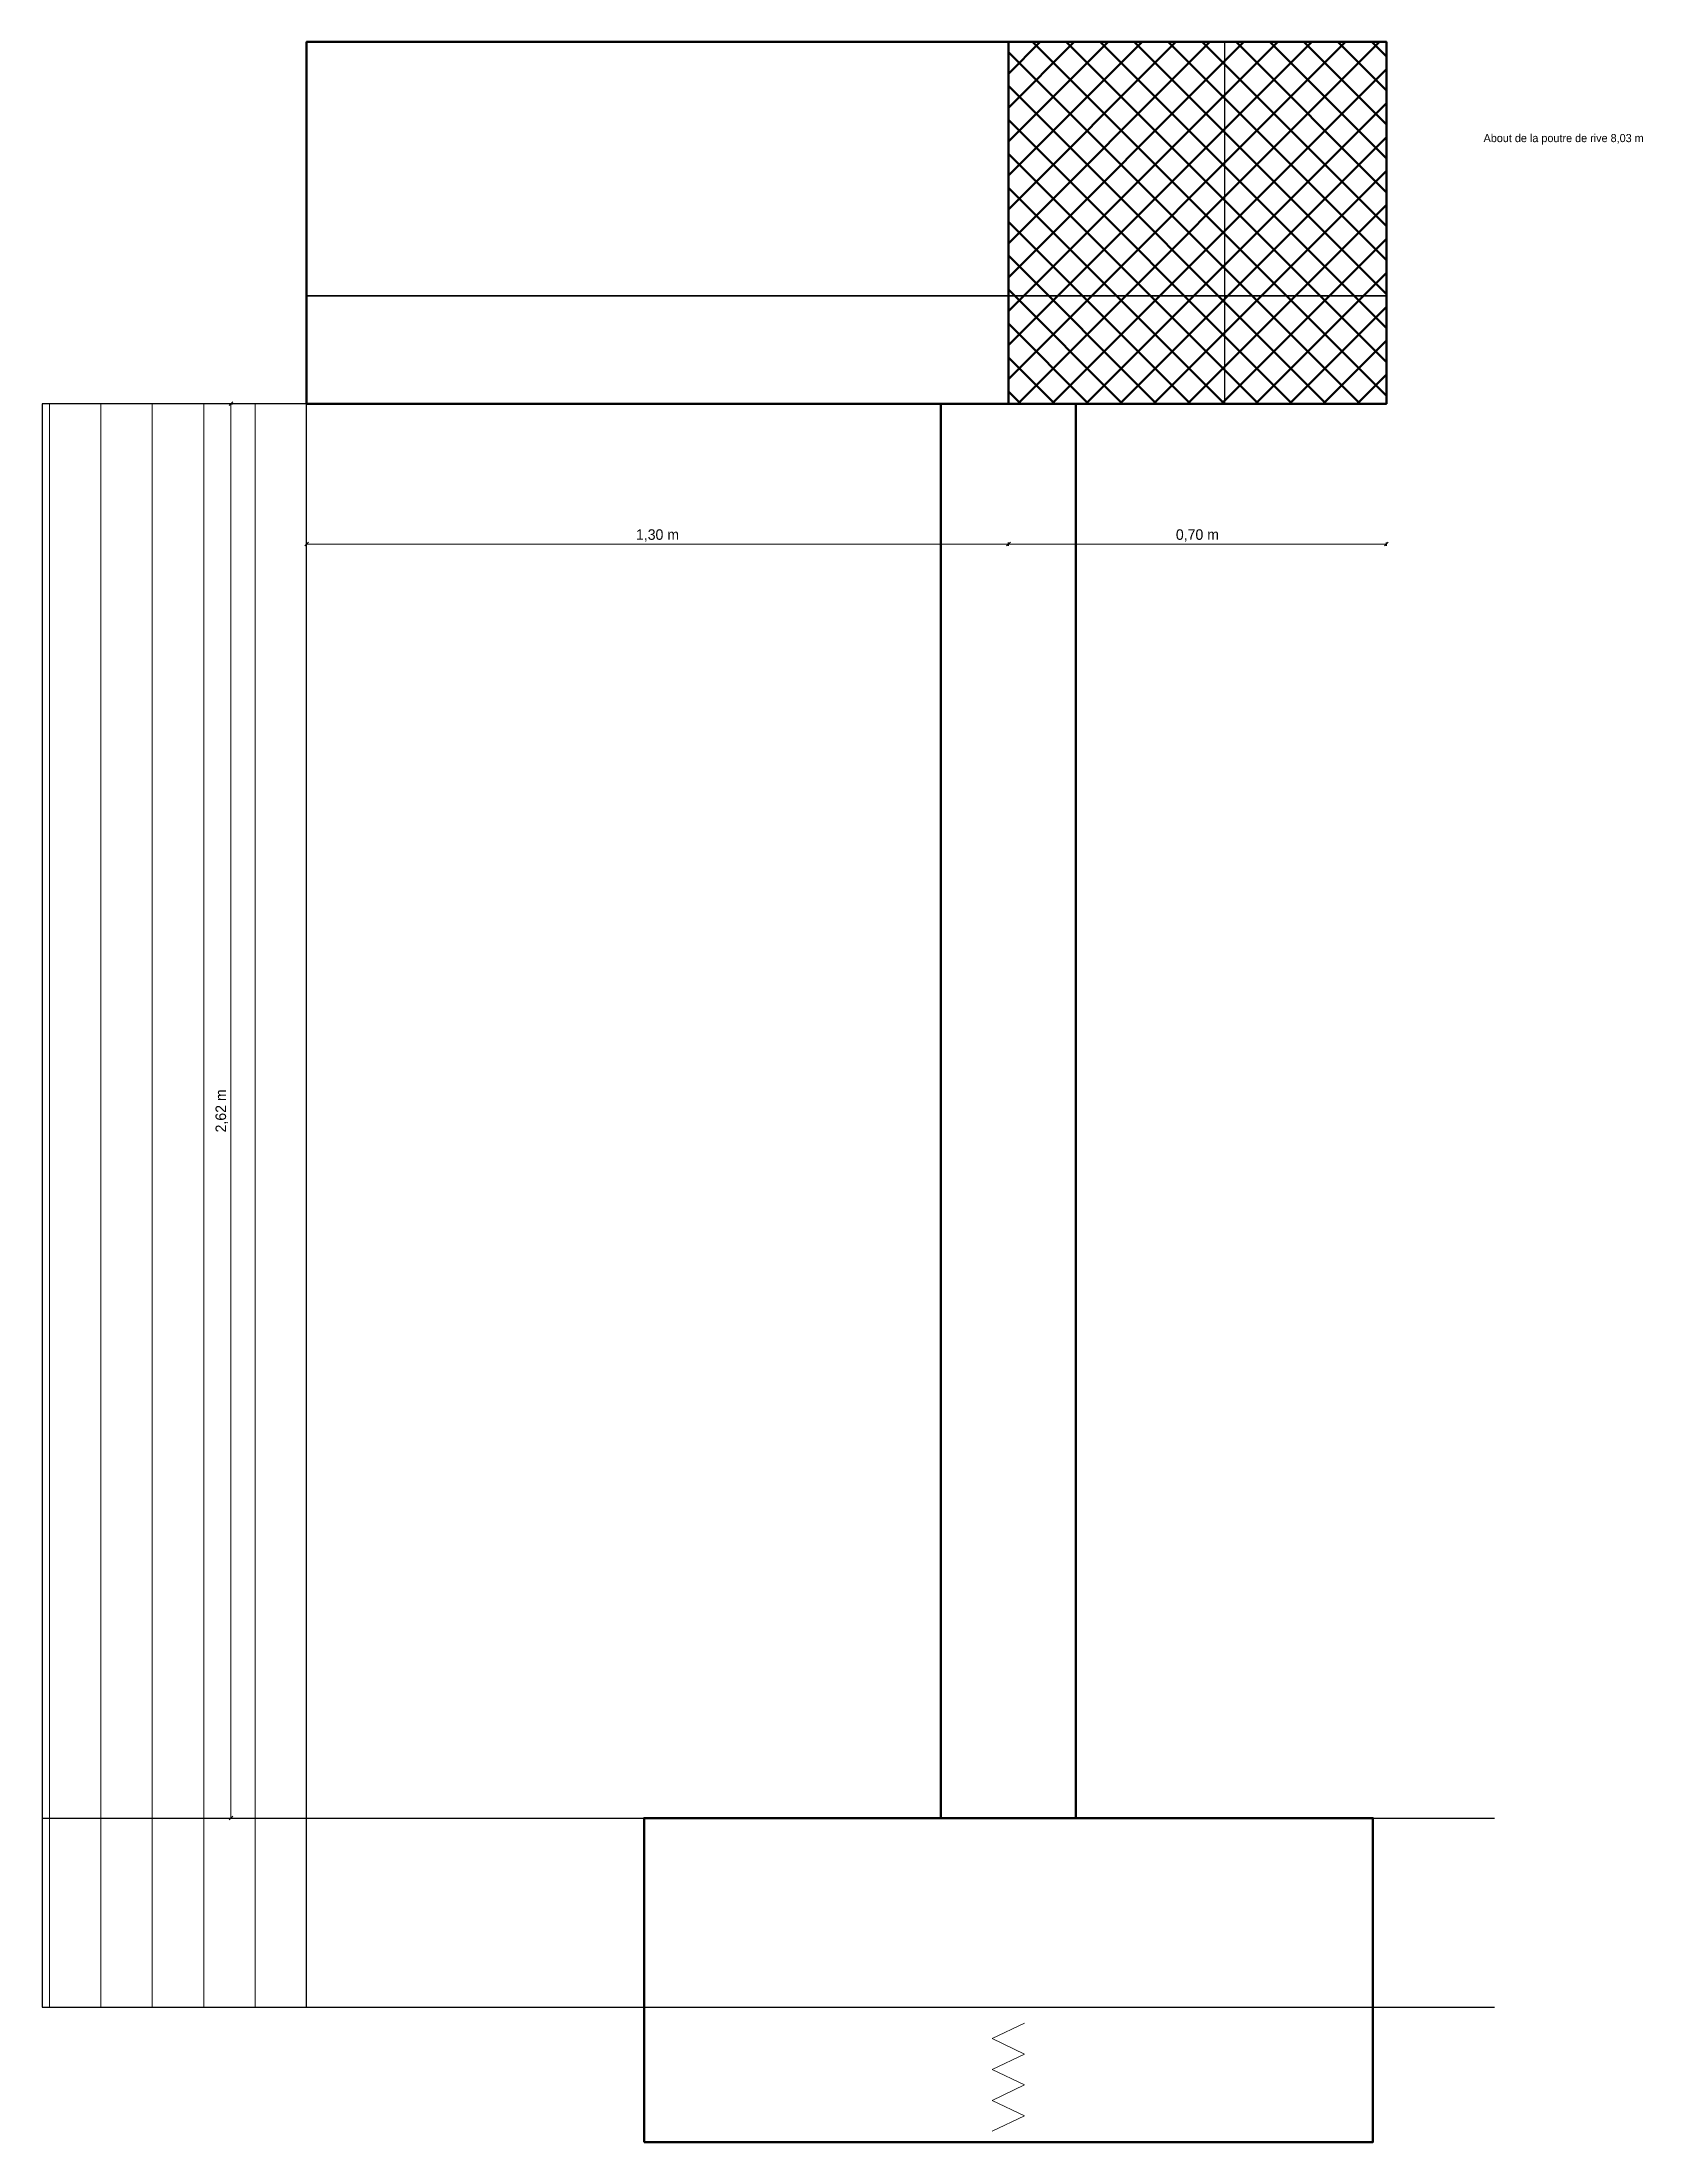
# Model space of a CAD drawing. Header units: centimetres. Extents: x -101 to 504, y -580 to 448.
# Drawn here: x -49 to 247.5, y -580 to -191 of the extents above; entities that cross this region are included whole.
import ezdxf

# ---------------------------------------------------------------- set-up
doc = ezdxf.new("R2010")
doc.units = ezdxf.units.CM
for name, color, linetype, lineweight in [('STR_COFFRAGE_BA', 6, 'CONTINUOUS', 50), ('STR_COTATIONS_TEXTES', 7, 'CONTINUOUS', 25), ('STR_EXISTANT', 7, 'CONTINUOUS', 18)]:
    doc.layers.add(name, color=color, linetype=linetype, lineweight=lineweight)

msp = doc.modelspace()

# ---------------------------------------------------------------- texts
at = {"layer": 'STR_COTATIONS_TEXTES'}
for s, insert, char_height, attachment_point in [('About de la poutre de rive 8,03 m', (218, -210), 1.5, 7), ('1,30 m', (65, -283.58), 1.95, 8), ('0,70 m', (165, -283.58), 1.95, 8)]:
    msp.add_mtext(s, dxfattribs=dict(at, insert=insert, char_height=char_height, attachment_point=attachment_point))
at = {"layer": 'STR_COTATIONS_TEXTES', "insert": (-14.55, -389), "char_height": 1.95, "attachment_point": 8, "rotation": 90}
msp.add_mtext('2,62 m', dxfattribs=at)

# ---------------------------------------------------------------- hatches: boundary and pattern name
at = {"layer": 'STR_COFFRAGE_BA'}
h = msp.add_hatch(dxfattribs=at)
h.set_pattern_fill('ANSI37', scale=1.4)
h.paths.add_polyline_path([(130, -258), (200, -258), (200, -191), (130, -191)])
at = {"layer": 'STR_EXISTANT'}
h = msp.add_hatch(dxfattribs=at)
h.set_pattern_fill('ANSI31', scale=3, angle=45)
h.paths.add_polyline_path([(-49, -555), (0, -555), (0, -258), (-49, -258)])

# ---------------------------------------------------------------- linework, layer by layer
at = {"layer": 'STR_COFFRAGE_BA', "lineweight": 50}
for points in [[(0, -258), (200, -258), (200, -191), (0, -191), (0, -258)], [(130, -258), (200, -258), (200, -191), (130, -191), (130, -258)], [(117.5, -520), (142.5, -520), (142.5, -258), (117.5, -258), (117.5, -520)], [(62.5, -580), (197.5, -580), (197.5, -520), (62.5, -520), (62.5, -580)]]:
    msp.add_lwpolyline(points, dxfattribs=at)
at = {"layer": 'STR_COFFRAGE_BA', "lineweight": 35}
msp.add_lwpolyline([(0, -258), (200, -258), (200, -238), (0, -238), (0, -258)], dxfattribs=at)
at = {"layer": 'STR_COTATIONS_TEXTES', "lineweight": 25}
for p, q in [((-14.35, -258.35), (-13.65, -257.65)), ((-14.3, -258), (-13.7, -258)), ((-0.35, -284.35), (0.35, -283.65)), ((0, -284.3), (0, -283.7)), ((129.65, -284.35), (130.35, -283.65)), ((129.65, -284.35), (130.35, -283.65)), ((130, -284.3), (130, -283.7)), ((130, -284.3), (130, -283.7)), ((199.65, -284.35), (200.35, -283.65)), ((200, -284.3), (200, -283.7)), ((-14.35, -520.35), (-13.65, -519.65)), ((-14.3, -520), (-13.7, -520))]:
    msp.add_line(p, q, dxfattribs=at)
at = {"layer": 'STR_COTATIONS_TEXTES', "lineweight": 18}
for p, q in [((-14, -520), (-14, -258)), ((0, -284), (130, -284)), ((130, -284), (200, -284))]:
    msp.add_line(p, q, dxfattribs=at)
at = {"layer": 'STR_COTATIONS_TEXTES', "lineweight": 25}
msp.add_lwpolyline([(170, -258), (200, -258), (200, -191), (170, -191), (170, -258)], dxfattribs=at)
at = {"layer": 'STR_COTATIONS_TEXTES', "lineweight": 18}
msp.add_lwpolyline([(127, -578), (133, -575.143), (127, -572.286), (133, -569.429), (127, -566.571), (133, -563.714), (127, -560.857), (133, -558)], dxfattribs=at)
at = {"layer": 'STR_EXISTANT', "lineweight": 30}
msp.add_line((-49, -520), (220, -520), dxfattribs=at)
at = {"layer": 'STR_EXISTANT', "lineweight": 25}
msp.add_line((-49, -555), (220, -555), dxfattribs=at)
at = {"layer": 'STR_EXISTANT', "lineweight": 30}
msp.add_lwpolyline([(-49, -555), (0, -555), (0, -258), (-49, -258), (-49, -555)], dxfattribs=at)

msp.set_redraw_order([(e.dxf.handle, doc.entitydb.next_handle()) for e in msp.query("TEXT MTEXT ATTDEF DIMENSION ARC_DIMENSION")])  # texts and dimensions are drawn at this point

doc.saveas('drawing.dxf')
